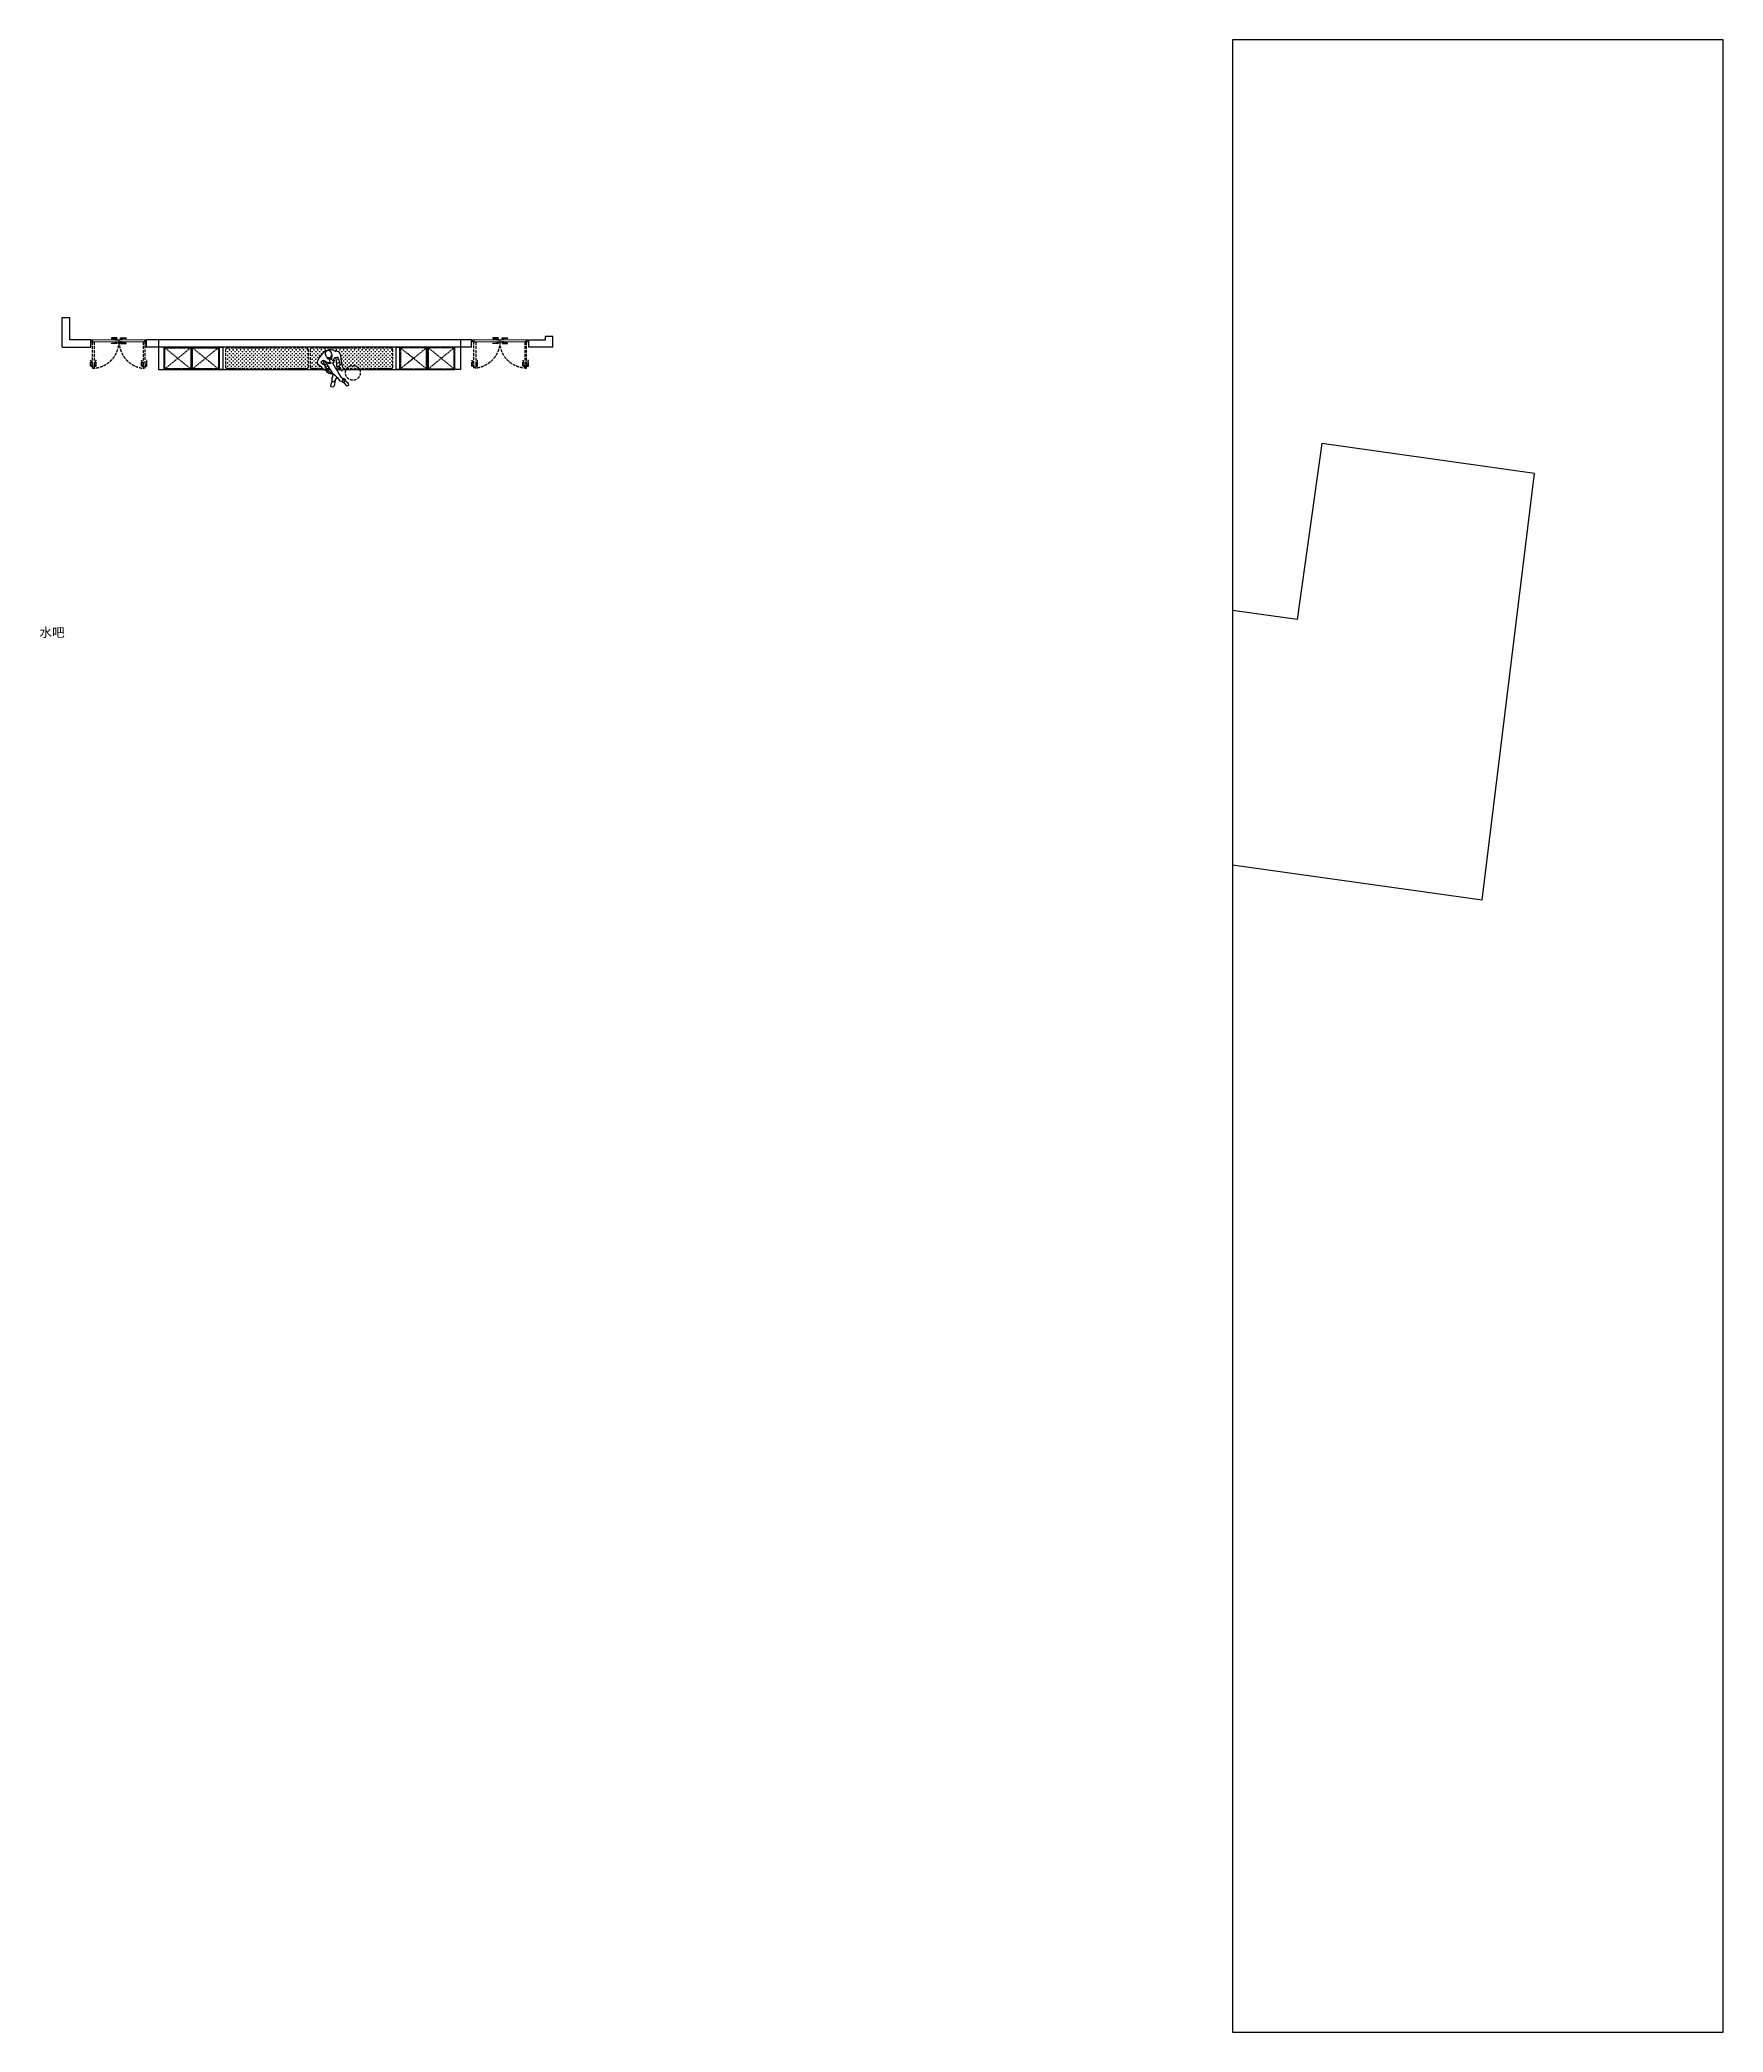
# Model space of a CAD drawing. Header units: millimetres. Extents: x 285006 to 3037698, y -2820855 to 192241.
# Drawn here: x 918697 to 964156, y -86666 to -32866 of the extents above; entities that cross this region are included whole.
import ezdxf
from ezdxf.enums import TextEntityAlignment as Align

# ---------------------------------------------------------------- set-up
doc = ezdxf.new("R2010")
doc.units = ezdxf.units.MM
doc.linetypes.add('DASH', pattern=[0.35, 0.25, -0.1])
for name, color, linetype in [('___', 4, 'Continuous'), ('BS-SHORT CABINET', 30, 'Continuous'), ('DOOR', 60, 'Continuous'), ('DOOR--02', 8, 'Continuous'), ('DS-FINISH', 20, 'Continuous'), ('FF-FIXT--02', 8, 'DASH'), ('FF-FURN', 51, 'Continuous'), ('FF-TEXT', 50, 'Continuous'), ('FF1-固定家具(落地、到顶)', 30, 'Continuous'), ('WALL', 255, 'Continuous')]:
    doc.layers.add(name, color=color, linetype=linetype)
doc.styles.add('DIA', font='')
doc.styles.get('DIA').set_extended_font_data('SimSun')

msp = doc.modelspace()

# ---------------------------------------------------------------- texts
at = {"layer": 'FF-TEXT', "color": 50, "style": 'DIA'}
msp.add_text('水吧', height=250, rotation=359.91517, dxfattribs=at).set_placement((919025, -48867.9), align=Align.MIDDLE_CENTER)

# ---------------------------------------------------------------- blocks, each defined once
blk = doc.blocks.new('*U477')
at = {"layer": 'DOOR', "linetype": 'Continuous', "lineweight": 0, "ltscale": 1000}
for points in [[(-758, 17), (-758, 50), (-1461, 50), (-1461, 50), (-1461, 50), (-1461, 50), (-1461, 50), (-1461, 50), (-1461, 50), (-1461, 50), (-1461, 50), (-1461, 50), (-1461, 50), (-1461, 50), (-1461, 50), (-1461, 50), (-1461, 50), (-1462, 50), (-1462, 18), (-1447, 18), (-1447, 0), (-1446, 0), (-1446, 0), (-1446, 0), (-1446, 0), (-742, 0), (-742, 17)], [(-755, 20), (-755, 50), (-39, 50), (-39, 50), (-39, 50), (-39, 50), (-39, 50), (-39, 50), (-39, 50), (-39, 50), (-39, 50), (-39, 50), (-39, 50), (-39, 50), (-39, 50), (-39, 50), (-39, 50), (-38, 50), (-38, 18), (-53, 18), (-53, 0), (-54, 0), (-54, 0), (-54, 0), (-54, 0), (-739, 0), (-739, 20), (-755, 20)]]:
    blk.add_lwpolyline(points, close=True, dxfattribs=at)
at = {"layer": 'DOOR--02', "linetype": 'DASH', "ltscale": 300}
for p, q in [((-1509, 676), (-1509, 562)), ((-1363, 676), (-1363, 562)), ((-136, 676), (-136, 562)), ((10, 676), (10, 562))]:
    blk.add_line(p, q, dxfattribs=at)
at = {"layer": 'DOOR--02'}
for p, q in [((-835, 98), (-949, 98)), ((-665, 98), (-551, 98)), ((-835, -48), (-949, -48)), ((-665, -48), (-551, -48))]:
    blk.add_line(p, q, dxfattribs=at)
at = {"layer": 'DOOR--02', "linetype": 'DASH', "ltscale": 300}
for points in [[(-1473, 677), (-1473, 712), (-1511, 712), (-1511, 669)], [(-1511, 712), (-1499, 702), (-1499, 676)], [(-1511, 676), (-1511, 562), (-1499, 562), (-1499, 676)], [(-1501, 676), (-1511, 676)], [(-1501, 676), (-1473, 676), (-1473, 676)], [(-1461, 676), (-1461, 727), (-1471, 726), (-1471, 676), (-1461, 676)], [(-1471, 710), (-1461, 710)], [(-1471, 693), (-1461, 693)], [(-1411, 676), (-1411, 727), (-1401, 726), (-1401, 676), (-1411, 676)], [(-1401, 710), (-1411, 710)], [(-1401, 693), (-1411, 693)], [(-1399, 677), (-1399, 712), (-1361, 712), (-1361, 669)], [(-1371, 676), (-1399, 676), (-1399, 676)], [(-1361, 712), (-1373, 702), (-1373, 676)], [(-1361, 676), (-1361, 562), (-1373, 562), (-1373, 676)], [(-1371, 676), (-1361, 676)], [(-100, 677), (-100, 712), (-138, 712), (-138, 669)], [(-138, 712), (-126, 702), (-126, 676)], [(-138, 676), (-138, 562), (-126, 562), (-126, 676)], [(-128, 676), (-138, 676)], [(-128, 676), (-100, 676), (-100, 676)], [(-88, 676), (-88, 727), (-98, 726), (-98, 676), (-88, 676)], [(-98, 710), (-88, 710)], [(-98, 693), (-88, 693)], [(-38, 676), (-38, 727), (-28, 726), (-28, 676), (-38, 676)], [(-28, 710), (-38, 710)], [(-28, 693), (-38, 693)], [(-26, 677), (-26, 712), (12, 712), (12, 669)], [(2, 676), (-26, 676), (-26, 676)], [(12, 712), (0, 702), (0, 676)], [(12, 676), (12, 562), (0, 562), (0, 676)], [(2, 676), (12, 676)]]:
    blk.add_lwpolyline(points, dxfattribs=at)
for points in [[(-1473, 711), (-1473, 677), (-1471, 677), (-1471, 711)], [(-1428, 755), (-1461, 755), (-1461, 51), (-1461, 51), (-1461, 51), (-1461, 51), (-1461, 51), (-1461, 51), (-1461, 51), (-1461, 51), (-1461, 51), (-1461, 51), (-1461, 51), (-1461, 51), (-1461, 51), (-1461, 51), (-1461, 51), (-1461, 50), (-1429, 50), (-1429, 65), (-1411, 65), (-1411, 66), (-1411, 66), (-1411, 66), (-1411, 66), (-1411, 770), (-1428, 770)], [(-1399, 711), (-1399, 677), (-1401, 677), (-1401, 711)], [(-100, 711), (-100, 677), (-98, 677), (-98, 711)], [(-68, 766), (-38, 766), (-38, 51), (-38, 51), (-38, 51), (-38, 51), (-38, 51), (-38, 51), (-38, 51), (-38, 51), (-38, 51), (-38, 51), (-38, 51), (-38, 51), (-38, 51), (-38, 51), (-38, 51), (-38, 50), (-70, 50), (-70, 65), (-88, 65), (-88, 66), (-88, 66), (-88, 66), (-88, 66), (-88, 751), (-68, 751), (-68, 766)], [(-26, 711), (-26, 677), (-28, 677), (-28, 711)]]:
    blk.add_lwpolyline(points, close=True, dxfattribs=at)
at = {"layer": 'DOOR--02'}
for points in [[(-835, 100), (-949, 100), (-949, 88), (-835, 88)], [(-834, 62), (-800, 62), (-800, 100), (-843, 100)], [(-836, 50), (-785, 50), (-785, 60), (-836, 60), (-836, 50)], [(-835, 90), (-835, 100)], [(-800, 100), (-809, 88), (-835, 88)], [(-835, 90), (-835, 62), (-835, 62)], [(-819, 60), (-819, 50)], [(-802, 60), (-802, 50)], [(-664, 50), (-715, 50), (-715, 60), (-664, 60), (-664, 50)], [(-666, 62), (-700, 62), (-700, 100), (-657, 100)], [(-700, 100), (-691, 88), (-665, 88)], [(-698, 60), (-698, 50)], [(-681, 60), (-681, 50)], [(-665, 100), (-551, 100), (-551, 88), (-665, 88)], [(-665, 90), (-665, 100)], [(-665, 90), (-665, 62), (-665, 62)], [(-835, -50), (-949, -50), (-949, -38), (-835, -38)], [(-834, -12), (-800, -12), (-800, -50), (-843, -50)], [(-836, 0), (-785, 0), (-785, -10), (-836, -10), (-836, 0)], [(-835, -40), (-835, -12), (-835, -12)], [(-800, -50), (-809, -38), (-835, -38)], [(-835, -40), (-835, -50)], [(-819, -10), (-819, 0)], [(-802, -10), (-802, 0)], [(-664, 0), (-715, 0), (-715, -10), (-664, -10), (-664, 0)], [(-666, -12), (-700, -12), (-700, -50), (-657, -50)], [(-700, -50), (-691, -38), (-665, -38)], [(-698, -10), (-698, 0)], [(-681, -10), (-681, 0)], [(-665, -40), (-665, -12), (-665, -12)], [(-665, -50), (-551, -50), (-551, -38), (-665, -38)], [(-665, -40), (-665, -50)]]:
    blk.add_lwpolyline(points, dxfattribs=at)
for points in [[(-800, 62), (-835, 62), (-835, 60), (-800, 60)], [(-700, 62), (-665, 62), (-665, 60), (-700, 60)], [(-800, -12), (-835, -12), (-835, -10), (-800, -10)], [(-700, -12), (-665, -12), (-665, -10), (-700, -10)]]:
    blk.add_lwpolyline(points, close=True, dxfattribs=at)
at = {"layer": 'DOOR--02', "linetype": 'DASH', "ltscale": 300}
for centre, radius, start, end in [((-1494, 38), 736, 0.9237, 83.5121), ((-39, 50), 716, 89.9199, 182.4029)]:
    blk.add_arc(centre, radius, start, end, dxfattribs=at)
at = {"layer": 'DS-FINISH', "linetype": 'Continuous', "lineweight": 0, "ltscale": 1000}
for points in [[(-1500, 50), (-1465, 50), (-1465, 15), (-1450, 15), (-1450, 0), (-1500, 0), (-1500, 50)], [(-35, 50), (0, 50), (0, 0), (-50, 0), (-50, 15), (-35, 15), (-35, 50), (0, 50)]]:
    blk.add_lwpolyline(points, dxfattribs=at)
blk = doc.blocks.new('*U525')
at = {"layer": 'FF1-固定家具(落地、到顶)', "color": 55, "linetype": 'DASH', "ltscale": 100}
for p, q in [((15, 585), (719, 15)), ((15, 15), (719, 585)), ((735, 0), (735, 600))]:
    blk.add_line(p, q, dxfattribs=at)
at = {"layer": 'FF1-固定家具(落地、到顶)'}
blk.add_lwpolyline([(0, 600), (735, 600), (735, 0), (0, 0)], close=True, dxfattribs=at)
at = {"layer": 'FF1-固定家具(落地、到顶)', "color": 55, "linetype": 'DASH', "ltscale": 100}
blk.add_lwpolyline([(15, 585), (719, 585), (719, 15), (15, 15)], close=True, dxfattribs=at)
blk = doc.blocks.new('A$C2ABA4370')
at = {"color": 8}
blk.add_wipeout([(671, 1032), (702, 979), (717, 925), (736, 785), (733, 736), (758, 678), (749, 668), (777, 596), (798, 536), (780, 523), (776, 513), (764, 505), (757, 489), (752, 482), (736, 501), (723, 496), (698, 596), (689, 592), (675, 557), (667, 557), (662, 570), (664, 632), (693, 658), (680, 676), (650, 806), (621, 897), (590, 896), (575, 874), (600, 565), (610, 492), (640, 423), (736, 287), (774, 242), (796, 252), (829, 237), (860, 203), (855, 190), (889, 146), (928, 122), (943, 94), (949, 57), (914, 40), (870, 51), (822, 107), (804, 136), (749, 171), (686, 183), (603, 283), (590, 295), (539, 199), (517, 34), (476, 0), (433, 8), (411, 41), (421, 90), (446, 149), (456, 182), (449, 198), (457, 272), (483, 329), (471, 350), (471, 416), (457, 431), (300, 666), (261, 726), (243, 760), (259, 772), (244, 777), (192, 807), (175, 801), (242, 619), (256, 596), (258, 579), (279, 567), (297, 550), (287, 536), (303, 524), (322, 505), (330, 493), (349, 472), (393, 438), (418, 423), (406, 420), (430, 407), (427, 397), (353, 421), (283, 465), (251, 509), (239, 507), (207, 533), (166, 560), (103, 626), (18, 700), (0, 748), (12, 788), (67, 880), (121, 959), (172, 1013), (224, 1057), (275, 1086), (366, 1120), (421, 1120), (485, 1103), (551, 1071), (592, 1075), (623, 1064)], dxfattribs=at)
for p, q in [((12, 788), (0, 748)), ((0, 748), (18, 700)), ((67, 880), (12, 788)), ((18, 700), (103, 626)), ((121, 959), (67, 880)), ((103, 626), (166, 560)), ((172, 1013), (121, 959)), ((126, 731), (133, 771)), ((167, 698), (126, 731)), ((133, 771), (159, 796)), ((159, 796), (192, 807)), ((232, 634), (167, 698)), ((224, 1057), (172, 1013)), ((175, 801), (242, 619)), ((192, 807), (244, 777)), ((275, 1086), (224, 1057)), ((256, 596), (232, 634)), ((261, 1062), (240, 1032)), ((240, 1032), (244, 991)), ((248, 977), (243, 975)), ((243, 975), (260, 942)), ((259, 772), (243, 760)), ((243, 760), (261, 726)), ((244, 991), (248, 977)), ((244, 777), (259, 772)), ((260, 942), (279, 905)), ((299, 1086), (261, 1062)), ((263, 753), (261, 763)), ((261, 726), (300, 666)), ((295, 738), (263, 753)), ((366, 1120), (275, 1086)), ((279, 905), (304, 871)), ((343, 726), (295, 738)), ((337, 1095), (299, 1086)), ((322, 877), (300, 888)), ((300, 666), (457, 431)), ((304, 871), (326, 851)), ((370, 701), (321, 704)), ((356, 872), (322, 877)), ((326, 851), (353, 845)), ((376, 1090), (337, 1095)), ((364, 854), (342, 855)), ((387, 746), (343, 726)), ((353, 845), (379, 850)), ((390, 880), (356, 872)), ((421, 1120), (366, 1120)), ((390, 720), (370, 701)), ((401, 1069), (376, 1090)), ((379, 850), (399, 836)), ((395, 728), (382, 838)), ((411, 893), (390, 880)), ((407, 706), (395, 728)), ((399, 836), (409, 842)), ((414, 1051), (401, 1069)), ((469, 722), (407, 706)), ((409, 842), (410, 866)), ((410, 866), (432, 881)), ((424, 912), (411, 893)), ((436, 895), (411, 875)), ((424, 1047), (414, 1051)), ((437, 918), (416, 945)), ((416, 945), (424, 912)), ((485, 1103), (421, 1120)), ((421, 869), (444, 828)), ((431, 1013), (424, 1047)), ((452, 954), (431, 1013)), ((432, 881), (450, 908)), ((450, 939), (437, 918)), ((444, 828), (473, 793)), ((450, 908), (452, 954)), ((499, 770), (469, 722)), ((473, 793), (487, 791)), ((512, 646), (473, 719)), ((504, 838), (480, 807)), ((482, 747), (515, 750)), ((551, 1071), (485, 1103)), ((487, 791), (499, 770)), ((503, 777), (521, 793)), ((513, 871), (504, 838)), ((566, 558), (512, 646)), ((535, 876), (513, 871)), ((521, 793), (532, 816)), ((570, 880), (535, 876)), ((592, 1075), (551, 1071)), ((575, 874), (590, 896)), ((600, 565), (575, 874)), ((590, 896), (621, 897)), ((623, 1064), (592, 1075)), ((621, 897), (650, 806)), ((671, 1032), (623, 1064)), ((650, 806), (680, 676)), ((664, 632), (662, 570)), ((693, 658), (664, 632)), ((702, 979), (671, 1032)), ((680, 676), (693, 658)), ((690, 676), (708, 689)), ((717, 925), (702, 979)), ((708, 689), (750, 682)), ((736, 785), (717, 925)), ((733, 736), (736, 785)), ((758, 678), (733, 736)), ((749, 668), (758, 678)), ((777, 596), (749, 668)), ((166, 560), (207, 533)), ((207, 533), (239, 507)), ((239, 507), (251, 509)), ((246, 534), (260, 550)), ((247, 513), (246, 534)), ((251, 509), (283, 465)), ((258, 579), (256, 596)), ((279, 567), (258, 579)), ((260, 550), (283, 552)), ((297, 550), (279, 567)), ((297, 496), (279, 496)), ((283, 465), (353, 421)), ((287, 536), (297, 550)), ((303, 524), (287, 536)), ((314, 485), (297, 496)), ((322, 505), (303, 524)), ((325, 480), (314, 485)), ((330, 493), (322, 505)), ((329, 489), (325, 480)), ((349, 472), (330, 493)), ((393, 438), (349, 472)), ((353, 421), (427, 397)), ((418, 423), (393, 438)), ((406, 420), (418, 423)), ((430, 407), (406, 420)), ((411, 41), (421, 90)), ((433, 8), (411, 41)), ((421, 90), (446, 149)), ((427, 397), (430, 407)), ((476, 0), (433, 8)), ((446, 149), (456, 182)), ((449, 198), (457, 272)), ((466, 160), (449, 198)), ((457, 431), (533, 353)), ((457, 272), (483, 329)), ((485, 152), (466, 160)), ((471, 350), (471, 416)), ((483, 329), (471, 350)), ((517, 34), (476, 0)), ((513, 154), (485, 152)), ((537, 196), (513, 154)), ((539, 199), (517, 34)), ((533, 353), (603, 283)), ((590, 295), (537, 196)), ((610, 487), (566, 558)), ((610, 492), (600, 565)), ((603, 283), (686, 183)), ((640, 423), (610, 492)), ((736, 287), (640, 423)), ((662, 570), (667, 557)), ((667, 557), (675, 557)), ((675, 557), (689, 592)), ((686, 183), (749, 171)), ((689, 592), (698, 596)), ((698, 596), (723, 496)), ((723, 496), (736, 501)), ((736, 501), (752, 482)), ((774, 242), (736, 287)), ((749, 171), (804, 136)), ((752, 482), (757, 489)), ((757, 489), (764, 505)), ((763, 182), (774, 211)), ((764, 505), (776, 513)), ((774, 211), (772, 234)), ((796, 252), (774, 242)), ((776, 513), (780, 523)), ((798, 536), (777, 596)), ((780, 523), (798, 536)), ((811, 205), (793, 216)), ((829, 237), (796, 252)), ((804, 136), (822, 107)), ((822, 186), (811, 205)), ((811, 126), (825, 156)), ((825, 156), (822, 186)), ((822, 107), (870, 51)), ((860, 203), (829, 237)), ((855, 190), (860, 203)), ((889, 146), (855, 190)), ((870, 51), (913, 40)), ((928, 122), (889, 146)), ((914, 40), (949, 57)), ((943, 94), (928, 122)), ((949, 57), (943, 94))]:
    blk.add_line(p, q, dxfattribs=at)
blk = doc.blocks.new('*U510')
at = {"layer": 'FF1-固定家具(落地、到顶)', "color": 55, "linetype": 'DASH', "ltscale": 100}
for p, q in [((15, 585), (719, 15)), ((15, 15), (719, 585)), ((735, 0), (735, 600))]:
    blk.add_line(p, q, dxfattribs=at)
at = {"layer": 'FF1-固定家具(落地、到顶)'}
blk.add_lwpolyline([(0, 600), (735, 600), (735, 0), (0, 0)], close=True, dxfattribs=at)
at = {"layer": 'FF1-固定家具(落地、到顶)', "color": 55, "linetype": 'DASH', "ltscale": 100}
blk.add_lwpolyline([(15, 585), (719, 585), (719, 15), (15, 15)], close=True, dxfattribs=at)
blk = doc.blocks.new('*U511')
at = {"layer": 'FF1-固定家具(落地、到顶)', "color": 55, "linetype": 'DASH', "ltscale": 100}
for p, q in [((15, 585), (719, 15)), ((15, 15), (719, 585)), ((735, 0), (735, 600))]:
    blk.add_line(p, q, dxfattribs=at)
at = {"layer": 'FF1-固定家具(落地、到顶)'}
blk.add_lwpolyline([(0, 600), (735, 600), (735, 0), (0, 0)], close=True, dxfattribs=at)
at = {"layer": 'FF1-固定家具(落地、到顶)', "color": 55, "linetype": 'DASH', "ltscale": 100}
blk.add_lwpolyline([(15, 585), (719, 585), (719, 15), (15, 15)], close=True, dxfattribs=at)
blk = doc.blocks.new('*U512')
at = {"layer": 'FF1-固定家具(落地、到顶)', "color": 55, "linetype": 'DASH', "ltscale": 100}
for p, q in [((15, 585), (719, 15)), ((15, 15), (719, 585)), ((735, 0), (735, 600))]:
    blk.add_line(p, q, dxfattribs=at)
at = {"layer": 'FF1-固定家具(落地、到顶)'}
blk.add_lwpolyline([(0, 600), (735, 600), (735, 0), (0, 0)], close=True, dxfattribs=at)
at = {"layer": 'FF1-固定家具(落地、到顶)', "color": 55, "linetype": 'DASH', "ltscale": 100}
blk.add_lwpolyline([(15, 585), (719, 585), (719, 15), (15, 15)], close=True, dxfattribs=at)

# ---------------------------------------------------------------- hatches: boundary and pattern name
at = {"layer": 'FF-FIXT--02'}
h = msp.add_hatch(dxfattribs=at)
h.set_pattern_fill('CROSS', color=256, scale=200, angle=-90, style=0)
h.set_pattern_definition([(270, (694965.42, 822626.2), (50, -50), [25, -75]), (360, (694952.92, 822613.7), (50, 50), [25, -75])])
edge = h.paths.add_edge_path()
edge.add_line((923751, -41187.4), (925911, -41187.4))
edge.add_arc((925911, -41217.4), 30, 0, 90, ccw=False)
edge.add_line((925941, -41217.4), (925941, -41717.4))
edge.add_arc((925911, -41717.4), 30, -90, 0, ccw=False)
edge.add_line((925911, -41747.4), (923751, -41747.4))
edge.add_arc((923751, -41717.4), 30, 180, 270, ccw=False)
edge.add_line((923721, -41717.4), (923721, -41217.4))
edge.add_arc((923751, -41217.4), 30, 90, 180, ccw=False)
h = msp.add_hatch(dxfattribs=at)
h.set_pattern_fill('CROSS', color=256, scale=200, angle=-90, style=0)
h.set_pattern_definition([(270, (697348.28, 822626.2), (50, -50), [25, -75]), (360, (697335.78, 822613.7), (50, 50), [25, -75])])
edge = h.paths.add_edge_path()
edge.add_line((926033.9, -41187.4), (928193.9, -41187.4))
edge.add_arc((928193.9, -41217.4), 30, 0, 90, ccw=False)
edge.add_line((928223.9, -41217.4), (928223.9, -41717.4))
edge.add_arc((928193.9, -41717.4), 30, -90, 0, ccw=False)
edge.add_line((928193.9, -41747.4), (926033.9, -41747.4))
edge.add_arc((926033.9, -41717.4), 30, 180, 270, ccw=False)
edge.add_line((926003.9, -41717.4), (926003.9, -41217.4))
edge.add_arc((926033.9, -41217.4), 30, 90, 180, ccw=False)

# ---------------------------------------------------------------- linework, layer by layer
at = {"layer": '___', "elevation": 0}
msp.add_lwpolyline([(950905.2, -86666.3), (964155.8, -86666.3), (964155.8, -32866.5), (950905.2, -32866.5)], close=True, dxfattribs=at)
msp.add_lwpolyline([(950905.4, -55142.9), (957646.7, -56090.4), (959063.2, -44575.5), (953320, -43768.2), (953319.6, -43768.2), (952651.5, -48521.5), (950905.5, -48276.1), (950905.8, -55142.9)], dxfattribs=at)
at = {"layer": 'BS-SHORT CABINET', "elevation": 0}
msp.add_lwpolyline([(922053.1, -41766.9), (929903.1, -41766.9), (929903.1, -41167), (922053.1, -41167)], close=True, dxfattribs=at)
for points in [[(923537.7, -41766.9), (923537.7, -41167), (923637.7, -41167), (923637.7, -41766.9), (923537.7, -41766.9)], [(928418.5, -41167), (928418.5, -41766.9), (928318.5, -41766.9), (928318.5, -41166.9), (928418.5, -41166.9)]]:
    msp.add_lwpolyline(points, dxfattribs=at)
at = {"layer": 'FF-FURN', "linetype": 'DASH', "ltscale": 300, "elevation": 0}
for points in [[(923751, -41187.4), (925911, -41187.4, -0.4142136), (925941, -41217.4), (925941, -41717.4, -0.4142136), (925911, -41747.4), (923751, -41747.4, -0.4142136), (923721, -41717.4), (923721, -41217.4, -0.4142136)], [(926033.9, -41187.4), (928193.9, -41187.4, -0.4142136), (928223.9, -41217.4), (928223.9, -41717.4, -0.4142136), (928193.9, -41747.4), (926033.9, -41747.4, -0.4142136), (926003.9, -41717.4), (926003.9, -41217.4, -0.4142136)]]:
    msp.add_lwpolyline(points, format="xyb", close=True, dxfattribs=at)
at = {"layer": 'FF-FURN', "linetype": 'DASH', "ltscale": 300}
msp.add_circle((927150.6, -41858), 200, dxfattribs=at)
at = {"layer": 'WALL'}
for p, q in [((930353.1, -40967, 0), (921578.1, -40966.9, 0)), ((930353.1, -41167, 0), (921578.1, -41166.9, 0))]:
    msp.add_line(p, q, dxfattribs=at)
at = {"layer": 'WALL', "elevation": 0}
for points in [[(919303.1, -41166.8), (919303.1, -40367)], [(919303.1, -41166.8), (920078.1, -41166.8), (920078.1, -40966.8), (919503.1, -40966.8), (919503.1, -40367)], [(919303.3, -40367), (919503.1, -40367)], [(932553.1, -41167), (931903.1, -41167), (931903.1, -40967), (932353.1, -40967), (932353.1, -40876)], [(932553.1, -40876), (932353.1, -40876)], [(932553.1, -41167), (932553.1, -40876)], [(921578.1, -41166.9), (921578.1, -40966.9)], [(921903.1, -40966.9), (921903.1, -41766.9), (922053.1, -41766.9), (922053.1, -41166.9)], [(930053.1, -40966.9), (930053.1, -41766.9), (929903.1, -41766.9), (929903.1, -41166.9)], [(930353.1, -41167), (930353.1, -40967)]]:
    msp.add_lwpolyline(points, dxfattribs=at)

# ---------------------------------------------------------------- block references
for name, p in [('*U510', (922053.1, -41766.9, 0)), ('*U525', (922803.1, -41766.9, 0))]:
    msp.add_blockref(name, p)
at = {"xscale": -1}
for name, p in [('*U511', (929153.1, -41766.9, 0)), ('*U512', (929903.1, -41766.9, 0))]:
    msp.add_blockref(name, p, dxfattribs=at)
at = {"layer": 'DS-FINISH', "rotation": 180}
msp.add_blockref('*U477', (920078.1, -40966.8, 0), dxfattribs=at)
at = {"layer": 'DS-FINISH', "xscale": -1, "rotation": 180}
msp.add_blockref('*U477', (931878.1, -40966.8, 0), dxfattribs=at)

msp.set_redraw_order([(e.dxf.handle, doc.entitydb.next_handle()) for e in msp.query("TEXT MTEXT ATTDEF DIMENSION ARC_DIMENSION")])  # texts and dimensions are drawn at this point

# ---------------------------------------------------------------- next in the draw order: block references
at = {"color": 8, "xscale": 0.9, "yscale": 0.9, "zscale": 0.9}
msp.add_blockref('A$C2ABA4370', (926183.5, -42241.9), dxfattribs=at)

doc.saveas('drawing.dxf')
